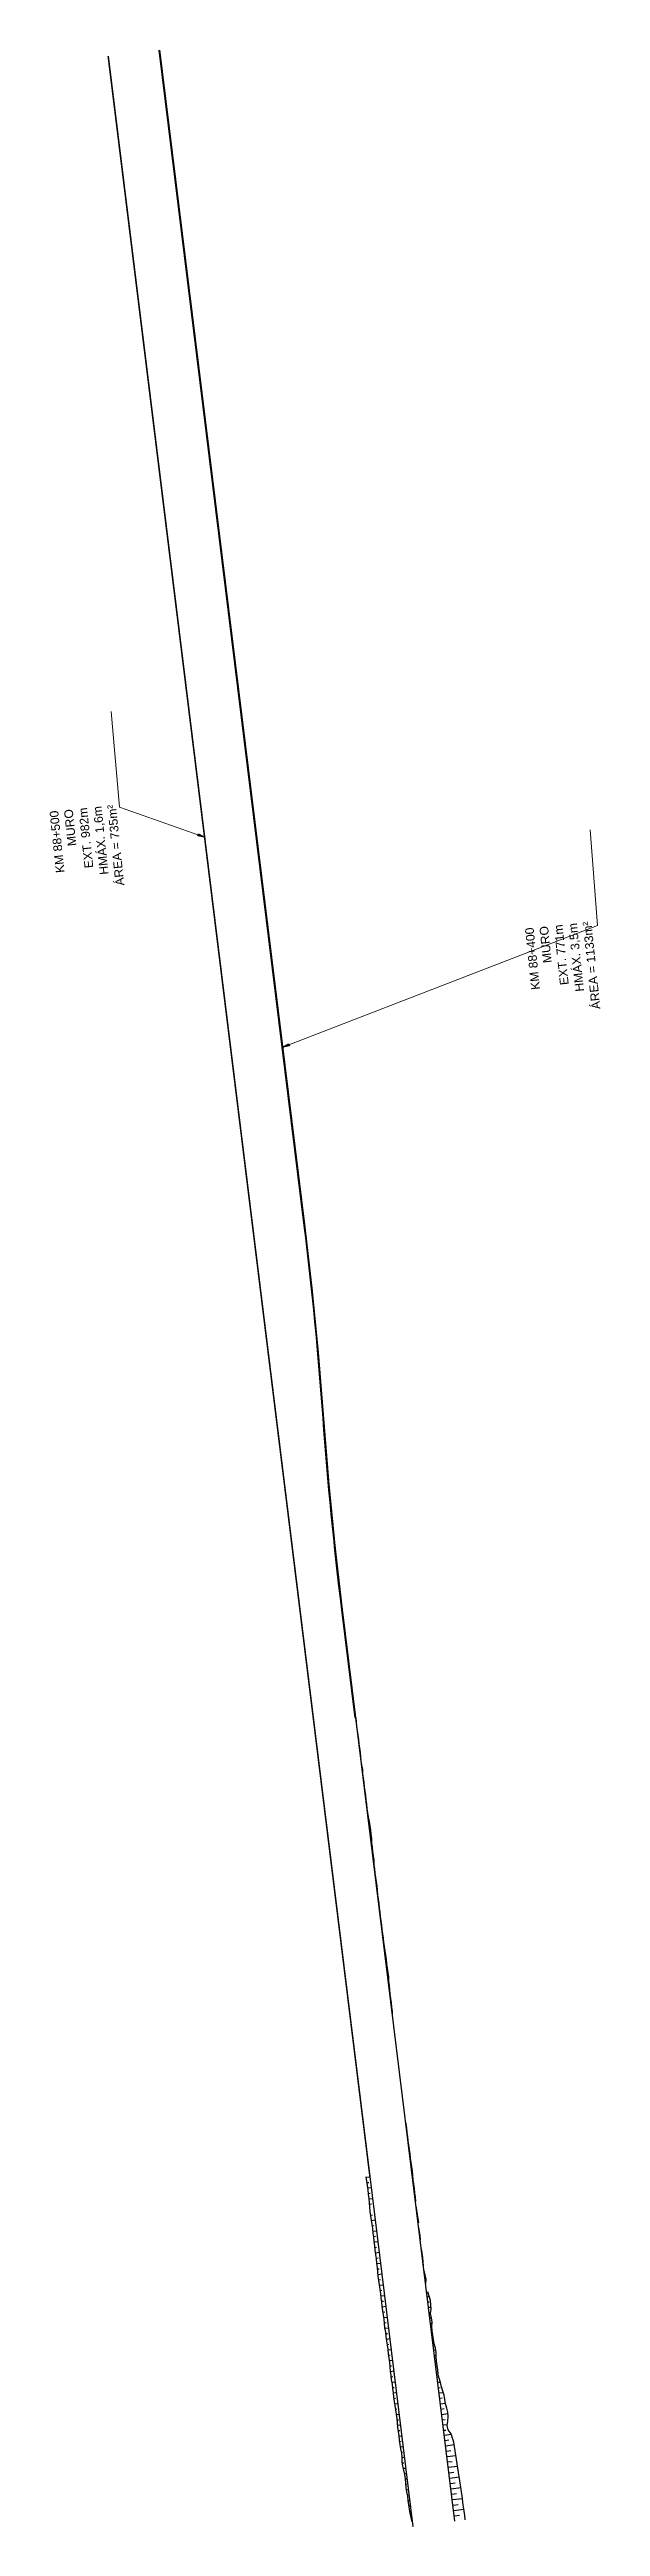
# Model space of a CAD drawing. Header units: metres. Extents: x 288738 to 324331, y 7399322 to 7465117.
# Drawn here: x 296109 to 296362, y 7455212 to 7456351 of the extents above; entities that cross this region are included whole.
import ezdxf

# ---------------------------------------------------------------- set-up
doc = ezdxf.new("R2010")
doc.units = ezdxf.units.M
doc.header["$LTSCALE"] = 10
for name, color, linetype in [('F-HZ-ATERRO-TALUDE', 110, 'Continuous'), ('F-HZ-MUROS', 210, 'Continuous'), ('F-HZ-PIANO-CORTE', 10, 'Continuous'), ('F-HZ-TALUDE', 2, 'Continuous')]:
    doc.layers.add(name, color=color, linetype=linetype)
doc.layers.add('U-HZ-TEXTO-MUROS', color=2, linetype='Continuous', lineweight=0)
doc.styles.add('ARIAL', font='arial.ttf')
doc.styles.add('DIM', font='arial.ttf', dxfattribs={"width": 0.8})
doc.dimstyles.new('U-1_2000', dxfattribs={"dimscale": 2, "dimtxt": 1.5, "dimasz": 0.75, "dimexe": 0.75, "dimexo": 0.75, "dimgap": 0.25, "dimtad": 1, "dimzin": 4, "dimtxsty": 'DIM', "dimblk": 'ARCHTICK', "dimcen": 0.7, "dimdle": 0.75, "dimclrd": 256, "dimclre": 256, "dimclrt": 256, "dimaunit": 1, "dimadec": 3, "dimazin": 2, "dimtfac": 1, "dimtofl": 0, "dimtmove": 0, "dimatfit": 3, "dimldrblk": 'CLOSEDBLANK', "dimfxl": 0, "dimtolj": 1, "dimtzin": 0, "dimlwd": -1, "dimlwe": -1, "dimarcsym": 0})

msp = doc.modelspace()

# ---------------------------------------------------------------- texts
at = {"layer": 'U-HZ-TEXTO-MUROS', "linetype": 'Continuous', "lineweight": -3, "char_height": 4, "attachment_point": 9, "rotation": 95.962585, "style": 'ARIAL'}
for s, insert in [('KM 88+500\\PMURO \\PEXT.^I982m\\PHMÁX. 1,6m\\PÁREA = 735m²', (296139.563, 7456003.863)), ('KM 88+400\\PMURO \\PEXT.^I771m\\PHMÁX. 3,5m\\PÁREA = 1133m²', (296358.032, 7455950.125))]:
    msp.add_mtext(s, dxfattribs=dict(at, insert=insert))

# ---------------------------------------------------------------- blocks, each defined once
blk = doc.blocks.new('_ArchTick')
at = {"color": 0, "linetype": 'ByBlock', "const_width": 0.15}
blk.add_lwpolyline([(-0.5, -0.5), (0.5, 0.5)], dxfattribs=at)

# ---------------------------------------------------------------- linework, layer by layer
at = {"layer": 'F-HZ-ATERRO-TALUDE', "linetype": 'Continuous', "lineweight": -3}
for p, q in [((296277.72, 7455357.432), (296277.863, 7455357.45)), ((296278.026, 7455354.955), (296278.113, 7455354.965)), ((296278.331, 7455352.48), (296278.586, 7455352.512)), ((296278.787, 7455349.186), (296278.836, 7455349.192)), ((296279.045, 7455346.699), (296279.176, 7455346.715)), ((296279.38, 7455344.224), (296279.409, 7455344.227)), ((296279.997, 7455339.263), (296280.032, 7455339.267)), ((296280.269, 7455336.778), (296280.402, 7455336.795)), ((296280.634, 7455334.305), (296280.693, 7455334.313)), ((296281.391, 7455327.687), (296281.71, 7455327.726)), ((296281.694, 7455325.234), (296281.893, 7455325.258)), ((296282.602, 7455317.873), (296283.487, 7455317.982)), ((296282.906, 7455315.415), (296283.492, 7455315.487)), ((296283.212, 7455312.935), (296284.319, 7455313.071)), ((296283.512, 7455310.504), (296283.856, 7455310.546)), ((296283.815, 7455308.046), (296284.512, 7455308.132)), ((296284.119, 7455305.581), (296284.468, 7455305.624)), ((296284.42, 7455303.147), (296284.711, 7455303.183)), ((296284.726, 7455300.667), (296284.887, 7455300.687)), ((296285.031, 7455298.19), (296285.49, 7455298.246)), ((296285.337, 7455295.713), (296285.604, 7455295.746)), ((296285.64, 7455293.254), (296286.49, 7455293.359)), ((296285.944, 7455290.793), (296286.306, 7455290.838)), ((296286.249, 7455288.323), (296286.773, 7455288.388)), ((296286.555, 7455285.845), (296286.873, 7455285.885)), ((296286.861, 7455283.367), (296287.497, 7455283.446)), ((296287.164, 7455280.906), (296287.55, 7455280.954)), ((296287.467, 7455278.457), (296288.636, 7455278.601)), ((296287.771, 7455275.988), (296288.465, 7455276.074)), ((296288.071, 7455273.558), (296289.96, 7455273.791)), ((296288.373, 7455271.114), (296289.491, 7455271.252)), ((296288.679, 7455268.633), (296290.925, 7455268.91)), ((296288.98, 7455266.194), (296290.311, 7455266.359)), ((296289.285, 7455263.719), (296292.091, 7455264.066)), ((296289.588, 7455261.267), (296290.856, 7455261.424)), ((296289.885, 7455258.859), (296291.822, 7455259.098)), ((296290.188, 7455256.402), (296291.184, 7455256.525)), ((296290.458, 7455254.214), (296293.603, 7455254.602)), ((296290.758, 7455251.79), (296292.588, 7455252.016)), ((296291.062, 7455249.324), (296294.984, 7455249.807)), ((296291.368, 7455246.845), (296293.376, 7455247.093)), ((296291.674, 7455244.364), (296295.748, 7455244.867)), ((296291.98, 7455241.884), (296294.044, 7455242.139)), ((296292.286, 7455239.405), (296296.51, 7455239.926)), ((296292.592, 7455236.925), (296294.737, 7455237.189)), ((296292.898, 7455234.446), (296297.296, 7455234.989)), ((296293.204, 7455231.968), (296295.457, 7455232.246)), ((296293.51, 7455229.487), (296298.027, 7455230.044)), ((296293.816, 7455227.006), (296296.089, 7455227.286)), ((296294.122, 7455224.525), (296298.732, 7455225.094)), ((296294.429, 7455222.044), (296296.746, 7455222.33)), ((296294.735, 7455219.563), (296299.411, 7455220.141)), ((296295.041, 7455217.083), (296297.401, 7455217.374))]:
    msp.add_line(p, q, dxfattribs=at)
at = {"layer": 'F-HZ-MUROS', "linetype": 'Continuous', "lineweight": -3, "const_width": 0.5}
msp.add_lwpolyline([(296256.139, 7455373.098), (296135.874, 7456347.601)], dxfattribs=at)
at = {"layer": 'F-HZ-MUROS', "linetype": 'Continuous', "lineweight": -3}
msp.add_lwpolyline([(296256.437, 7455373.135), (296136.171, 7456347.638)], dxfattribs=at)
for points, format in [([(296249.473, 7455583.869), (296243.349, 7455633.492, -0.01267935), (296234.739, 7455721.575, 0.01267935), (296226.083, 7455810.133), (296159.399, 7456350.471)], "xyb"), ([(296249.771, 7455583.905, 0.5, 0.5, 0), (296243.646, 7455633.529, 0.5, 0.5, -0.01267935), (296235.038, 7455721.597, 0.5, 0.5, 0.01267935), (296226.381, 7455810.17, 0.5, 0.5, 0), (296159.697, 7456350.508, 0, 0, 0)], "xyseb")]:
    msp.add_lwpolyline(points, format=format, dxfattribs=at)
at = {"layer": 'F-HZ-PIANO-CORTE'}
for p, q in [((296249.771, 7455583.905), (296249.909, 7455583.922)), ((296249.863, 7455583.712), (296249.93, 7455583.721)), ((296250.102, 7455581.223), (296250.182, 7455581.233)), ((296250.438, 7455578.747), (296250.469, 7455578.75)), ((296250.714, 7455576.262), (296250.803, 7455576.273)), ((296251.076, 7455573.788), (296251.132, 7455573.795)), ((296251.326, 7455571.3), (296251.445, 7455571.314)), ((296251.705, 7455568.828), (296251.777, 7455568.837)), ((296251.938, 7455566.34), (296252.029, 7455566.351)), ((296252.268, 7455563.862), (296252.292, 7455563.865)), ((296252.551, 7455561.38), (296252.694, 7455561.398)), ((296252.933, 7455558.913), (296253.01, 7455558.922)), ((296253.162, 7455556.423), (296253.286, 7455556.439)), ((296253.549, 7455553.952), (296253.63, 7455553.962)), ((296253.775, 7455551.462), (296253.889, 7455551.476)), ((296254.149, 7455548.99), (296254.218, 7455548.998)), ((296254.387, 7455546.501), (296254.551, 7455546.521)), ((296254.758, 7455544.028), (296254.822, 7455544.036)), ((296254.999, 7455541.539), (296255.152, 7455541.558)), ((296255.414, 7455539.072), (296255.523, 7455539.085)), ((296255.611, 7455536.581), (296255.962, 7455536.625)), ((296256.127, 7455534.127), (296256.337, 7455534.153)), ((296256.223, 7455531.624), (296256.739, 7455531.687)), ((296256.755, 7455529.171), (296256.98, 7455529.199)), ((296256.834, 7455526.672), (296257.084, 7455526.703)), ((296257.277, 7455524.21), (296257.415, 7455524.227)), ((296257.446, 7455521.712), (296257.692, 7455521.743)), ((296257.892, 7455519.249), (296258.032, 7455519.266)), ((296258.058, 7455516.756), (296258.242, 7455516.779)), ((296258.43, 7455514.284), (296258.497, 7455514.292)), ((296258.67, 7455511.795), (296258.799, 7455511.811)), ((296259.037, 7455509.322), (296259.098, 7455509.33)), ((296259.282, 7455506.835), (296259.483, 7455506.86)), ((296259.681, 7455504.366), (296259.773, 7455504.377)), ((296259.894, 7455501.875), (296260.015, 7455501.89)), ((296260.288, 7455499.405), (296260.375, 7455499.416)), ((296260.506, 7455496.914), (296260.65, 7455496.932)), ((296260.88, 7455494.441), (296260.948, 7455494.45)), ((296261.119, 7455491.952), (296261.257, 7455491.969)), ((296261.491, 7455489.479), (296261.557, 7455489.487)), ((296261.731, 7455486.99), (296261.89, 7455487.01)), ((296262.119, 7455484.519), (296262.201, 7455484.529)), ((296262.344, 7455482.028), (296262.523, 7455482.05)), ((296262.741, 7455479.558), (296262.832, 7455479.569)), ((296262.956, 7455477.066), (296263.157, 7455477.091)), ((296263.411, 7455474.605), (296263.56, 7455474.624)), ((296263.568, 7455472.107), (296263.916, 7455472.15)), ((296264.047, 7455469.648), (296264.219, 7455469.669)), ((296264.18, 7455467.146), (296264.578, 7455467.195)), ((296264.685, 7455464.689), (296264.884, 7455464.714)), ((296264.792, 7455462.187), (296265.065, 7455462.221)), ((296265.198, 7455459.719), (296265.299, 7455459.732)), ((296265.404, 7455457.227), (296265.539, 7455457.243)), ((296265.796, 7455454.757), (296265.882, 7455454.767)), ((296266.017, 7455452.266), (296266.212, 7455452.29)), ((296266.396, 7455449.794), (296266.469, 7455449.803)), ((296272.753, 7455397.683), (296272.859, 7455397.696)), ((296273.043, 7455395.328), (296273.14, 7455395.34)), ((296273.378, 7455392.852), (296273.406, 7455392.856)), ((296273.655, 7455390.369), (296273.771, 7455390.384)), ((296274.027, 7455387.897), (296274.093, 7455387.905)), ((296274.267, 7455385.409), (296274.482, 7455385.435)), ((296274.693, 7455382.943), (296274.812, 7455382.958)), ((296274.88, 7455380.447), (296275.105, 7455380.475)), ((296275.328, 7455377.984), (296275.47, 7455378.002)), ((296254.572, 7455372.74), (296256.159, 7455372.936)), ((296254.925, 7455370.266), (296255.695, 7455370.361)), ((296255.247, 7455367.787), (296256.771, 7455367.975)), ((296275.492, 7455375.487), (296275.837, 7455375.529)), ((296275.797, 7455374.001), (296275.917, 7455374.016)), ((296275.983, 7455371.506), (296276.157, 7455371.528)), ((296276.391, 7455369.038), (296276.494, 7455369.051)), ((296276.595, 7455366.546), (296276.832, 7455366.575)), ((296255.56, 7455365.307), (296256.319, 7455365.401)), ((296255.861, 7455362.825), (296257.383, 7455363.013)), ((296256.181, 7455360.347), (296256.935, 7455360.44)), ((296256.578, 7455355.364), (296257.44, 7455355.47)), ((296276.991, 7455364.076), (296277.081, 7455364.088)), ((296257.037, 7455352.909), (296258.606, 7455353.102)), ((296257.315, 7455350.426), (296258.114, 7455350.524)), ((296257.677, 7455347.953), (296259.219, 7455348.143)), ((296257.964, 7455345.469), (296258.744, 7455345.566)), ((296258.224, 7455342.983), (296259.831, 7455343.181)), ((296258.557, 7455340.505), (296259.347, 7455340.603)), ((296258.862, 7455338.024), (296260.443, 7455338.219)), ((296259.199, 7455335.547), (296259.974, 7455335.643)), ((296259.48, 7455333.063), (296261.056, 7455333.258)), ((296259.757, 7455330.579), (296260.559, 7455330.678)), ((296260.029, 7455328.094), (296261.668, 7455328.296)), ((296260.285, 7455325.607), (296261.13, 7455325.711)), ((296260.73, 7455323.148), (296262.28, 7455323.34)), ((296260.998, 7455320.664), (296261.792, 7455320.761)), ((296261.327, 7455318.185), (296262.892, 7455318.379)), ((296261.652, 7455315.707), (296262.425, 7455315.802)), ((296261.932, 7455313.223), (296263.504, 7455313.417)), ((296262.299, 7455310.75), (296263.055, 7455310.843)), ((296262.708, 7455308.284), (296264.116, 7455308.457)), ((296262.93, 7455305.798), (296263.676, 7455305.89)), ((296263.15, 7455303.308), (296264.728, 7455303.503)), ((296263.583, 7455300.846), (296264.308, 7455300.936)), ((296263.918, 7455298.369), (296265.34, 7455298.544)), ((296264.258, 7455295.892), (296264.952, 7455295.978)), ((296264.677, 7455293.428), (296265.952, 7455293.586)), ((296264.896, 7455290.939), (296265.577, 7455291.023)), ((296265.225, 7455288.461), (296266.564, 7455288.626)), ((296265.478, 7455285.974), (296266.174, 7455286.06)), ((296265.728, 7455283.487), (296267.176, 7455283.666)), ((296266.066, 7455281.01), (296266.774, 7455281.097)), ((296266.411, 7455278.534), (296267.788, 7455278.704)), ((296266.781, 7455276.062), (296267.437, 7455276.143)), ((296267.114, 7455273.584), (296268.4, 7455273.743)), ((296267.363, 7455271.097), (296268.035, 7455271.18)), ((296267.733, 7455268.626), (296269.012, 7455268.784)), ((296268.066, 7455266.151), (296268.692, 7455266.228)), ((296268.493, 7455263.689), (296269.624, 7455263.829)), ((296268.794, 7455261.208), (296269.362, 7455261.278)), ((296268.975, 7455258.715), (296270.236, 7455258.87)), ((296269.337, 7455256.247), (296269.939, 7455256.321)), ((296269.675, 7455253.771), (296270.847, 7455253.916)), ((296269.958, 7455251.288), (296270.556, 7455251.361)), ((296270.3, 7455248.816), (296271.459, 7455248.959)), ((296270.775, 7455246.362), (296271.27, 7455246.423)), ((296271.059, 7455243.879), (296272.07, 7455244.004)), ((296271.215, 7455241.388), (296271.795, 7455241.459)), ((296271.667, 7455238.93), (296272.681, 7455239.055)), ((296272.157, 7455236.479), (296272.572, 7455236.53)), ((296272.613, 7455234.021), (296273.292, 7455234.105)), ((296272.794, 7455231.527), (296273.196, 7455231.577)), ((296273.045, 7455229.042), (296273.904, 7455229.148)), ((296273.54, 7455226.594), (296273.874, 7455226.635)), ((296273.802, 7455224.113), (296274.514, 7455224.201)), ((296274.256, 7455221.656), (296274.538, 7455221.691)), ((296274.592, 7455219.179), (296275.126, 7455219.245)), ((296275.112, 7455216.736), (296275.271, 7455216.755))]:
    msp.add_line(p, q, dxfattribs=at)
at = {"layer": 'F-HZ-TALUDE', "linetype": 'Continuous', "lineweight": -3}
msp.add_line((296275.905, 7455212.202), (296275.903, 7455212.308), dxfattribs=at)
at = {"layer": 'F-HZ-TALUDE', "linetype": 'Continuous', "lineweight": -3, "flags": 128}
for points in [[(296295.347, 7455214.602), (296249.771, 7455583.905)], [(296266.675, 7455447.312), (296266.564, 7455448.946), (296266.342, 7455450.934), (296266.151, 7455452.925), (296265.862, 7455454.905), (296265.575, 7455456.885), (296265.375, 7455458.875), (296265.198, 7455460.869), (296265.002, 7455462.86), (296264.875, 7455464.859), (296264.628, 7455466.844), (296264.344, 7455468.824), (296264.052, 7455470.803), (296263.85, 7455472.793), (296263.537, 7455474.77), (296263.206, 7455476.744), (296262.925, 7455478.725), (296262.706, 7455480.713), (296262.435, 7455482.694), (296262.182, 7455484.678), (296261.94, 7455486.664), (296261.656, 7455488.644), (296261.422, 7455490.63), (296261.178, 7455492.615), (296260.929, 7455494.6), (296260.682, 7455496.584), (296260.5, 7455498.577), (296260.205, 7455500.556), (296259.923, 7455502.536), (296259.76, 7455504.531), (296259.537, 7455506.519), (296259.223, 7455508.495), (296258.927, 7455510.474), (296258.736, 7455512.466), (296258.476, 7455514.449), (296258.258, 7455516.437), (296258.163, 7455518.44), (296257.848, 7455520.417), (296257.615, 7455522.403), (296257.397, 7455524.391), (296257.09, 7455526.369), (296257.053, 7455528.379), (296256.877, 7455530.373), (296256.668, 7455532.362), (296256.304, 7455534.332), (296256.021, 7455536.313), (296255.645, 7455538.281), (296255.343, 7455540.259), (296255.052, 7455542.239), (296254.799, 7455544.222), (296254.59, 7455546.212), (296254.345, 7455548.197), (296254.032, 7455550.173), (296253.813, 7455552.162), (296253.61, 7455554.152), (296253.327, 7455556.132), (296253.064, 7455558.115), (296252.932, 7455560.113), (296252.567, 7455562.084), (296252.262, 7455564.061), (296252.052, 7455566.05), (296251.896, 7455568.046), (296251.599, 7455570.025), (296251.362, 7455572.011), (296251.107, 7455573.994), (296250.843, 7455575.977), (296250.577, 7455577.959), (296250.307, 7455579.941), (296250.114, 7455581.933), (296249.909, 7455583.922)], [(296277.297, 7455361.603), (296277.131, 7455363.598), (296276.927, 7455365.588), (296276.735, 7455367.579), (296276.411, 7455369.554), (296276.156, 7455371.538), (296275.943, 7455373.527), (296275.837, 7455375.529), (296275.545, 7455377.508), (296275.244, 7455379.486), (296274.965, 7455381.467), (296274.761, 7455383.457), (296274.482, 7455385.438), (296274.164, 7455387.414), (296273.878, 7455389.394), (296273.664, 7455391.382), (296273.319, 7455393.355), (296273.139, 7455395.348), (296272.909, 7455397.335), (296272.859, 7455397.696)], [(296275.624, 7455214.289), (296275.23, 7455216.256), (296274.749, 7455218.211), (296274.429, 7455220.187), (296274.195, 7455222.173), (296273.796, 7455224.139), (296273.65, 7455226.136), (296273.178, 7455228.093), (296272.9, 7455230.074), (296272.754, 7455232.071), (296272.61, 7455234.069), (296272.24, 7455236.038), (296271.869, 7455238.008), (296271.439, 7455239.97), (296271.126, 7455241.946), (296271.056, 7455243.953), (296270.851, 7455245.943), (296270.492, 7455247.914), (296270.073, 7455249.877), (296269.911, 7455251.872), (296269.664, 7455253.857), (296269.418, 7455255.842), (296269.024, 7455257.808), (296268.915, 7455259.81), (296268.742, 7455261.804), (296268.48, 7455263.787), (296268.105, 7455265.756), (296267.906, 7455267.746), (296267.52, 7455269.714), (296267.294, 7455271.701), (296267.104, 7455273.693), (296266.836, 7455275.675), (296266.552, 7455277.655), (296266.236, 7455279.631), (296265.992, 7455281.616), (296265.713, 7455283.597), (296265.51, 7455285.587), (296265.345, 7455287.582), (296265.075, 7455289.564), (296264.817, 7455291.547), (296264.669, 7455293.544), (296264.312, 7455295.515), (296264.029, 7455297.495), (296263.777, 7455299.479), (296263.495, 7455301.46), (296263.127, 7455303.43), (296262.947, 7455305.422), (296262.853, 7455307.426), (296262.519, 7455309.4), (296262.197, 7455311.375), (296261.912, 7455313.355), (296261.702, 7455315.345), (296261.428, 7455317.326), (296261.193, 7455319.312), (296260.907, 7455321.292), (296260.717, 7455323.284), (296260.324, 7455325.25), (296260.107, 7455327.239), (296259.925, 7455329.232), (296259.677, 7455331.216), (296259.464, 7455333.205), (296259.25, 7455335.194), (296258.963, 7455337.174), (296258.727, 7455339.16), (296258.476, 7455341.144), (296258.205, 7455343.126), (296258.004, 7455345.116), (296257.776, 7455347.103), (296257.544, 7455349.089), (296257.206, 7455351.063), (296257.024, 7455353.056), (296256.616, 7455355.02), (296256.398, 7455357.009), (296256.286, 7455359.01), (296256.129, 7455361.006), (296255.837, 7455362.985), (296255.599, 7455364.971), (296255.37, 7455366.958), (296255.077, 7455368.937), (296254.85, 7455370.924), (296254.547, 7455372.902)], [(296256.139, 7455373.098), (296275.994, 7455212.213)], [(296278.655, 7455351.695), (296278.487, 7455353.689), (296278.051, 7455355.651), (296277.843, 7455357.64), (296277.495, 7455359.612)], [(296279.445, 7455343.732), (296279.301, 7455345.729), (296279.049, 7455347.713), (296278.764, 7455349.693)], [(296280.93, 7455331.824), (296280.739, 7455333.815), (296280.553, 7455335.808), (296280.25, 7455337.785), (296279.959, 7455339.765)], [(296281.964, 7455323.891), (296282.153, 7455325.929), (296281.671, 7455327.885), (296281.173, 7455329.839)], [(296300.088, 7455215.187), (296300.075, 7455215.291), (296299.816, 7455217.275), (296299.542, 7455219.256), (296299.248, 7455221.235), (296298.983, 7455223.217), (296298.718, 7455225.2), (296298.416, 7455227.178), (296298.141, 7455229.159), (296297.885, 7455231.143), (296297.635, 7455233.127), (296297.276, 7455235.098), (296296.938, 7455237.071), (296296.645, 7455239.05), (296296.339, 7455241.028), (296296.004, 7455243.001), (296295.733, 7455244.983), (296295.437, 7455246.962), (296295.155, 7455248.942), (296294.765, 7455250.909), (296294.257, 7455252.862), (296293.533, 7455254.788), (296292.182, 7455256.636), (296291.757, 7455258.599), (296292.025, 7455260.647), (296292.241, 7455262.689), (296292.024, 7455264.677), (296291.618, 7455266.642), (296290.961, 7455268.576), (296290.742, 7455270.564), (296290.424, 7455272.54), (296289.709, 7455274.467), (296289.08, 7455276.405), (296288.702, 7455278.373), (296288.138, 7455280.319), (296287.563, 7455282.263), (296287.451, 7455284.264), (296287.142, 7455286.242), (296286.786, 7455288.213), (296286.642, 7455290.21), (296286.719, 7455292.235), (296286.319, 7455294.201), (296285.767, 7455296.148), (296285.511, 7455298.131), (296285.15, 7455300.102), (296284.818, 7455302.076), (296284.626, 7455304.068), (296284.871, 7455306.113), (296284.522, 7455308.085), (296284.127, 7455310.051), (296284.405, 7455312.101), (296284.229, 7455314.094), (296284.024, 7455316.084), (296283.473, 7455318.032), (296282.938, 7455319.981)]]:
    msp.add_lwpolyline(points, dxfattribs=at)

msp.set_redraw_order([(e.dxf.handle, doc.entitydb.next_handle()) for e in msp.query("TEXT MTEXT ATTDEF DIMENSION ARC_DIMENSION")])  # texts and dimensions are drawn at this point

# ---------------------------------------------------------------- leaders
at = {"layer": 'U-HZ-TEXTO-MUROS', "linetype": 'Continuous', "lineweight": -3}
for points in [[(296180.162, 7455988.732), (296141.151, 7456002.453), (296137.409, 7456046.407)], [(296216.288, 7455892.125), (296360.772, 7455948.139), (296357.499, 7455992.008)]]:
    msp.add_leader(points, dimstyle='U-1_2000', override={"dimscale": 1, "dimasz": 3}, dxfattribs=at)

doc.saveas('drawing.dxf')
